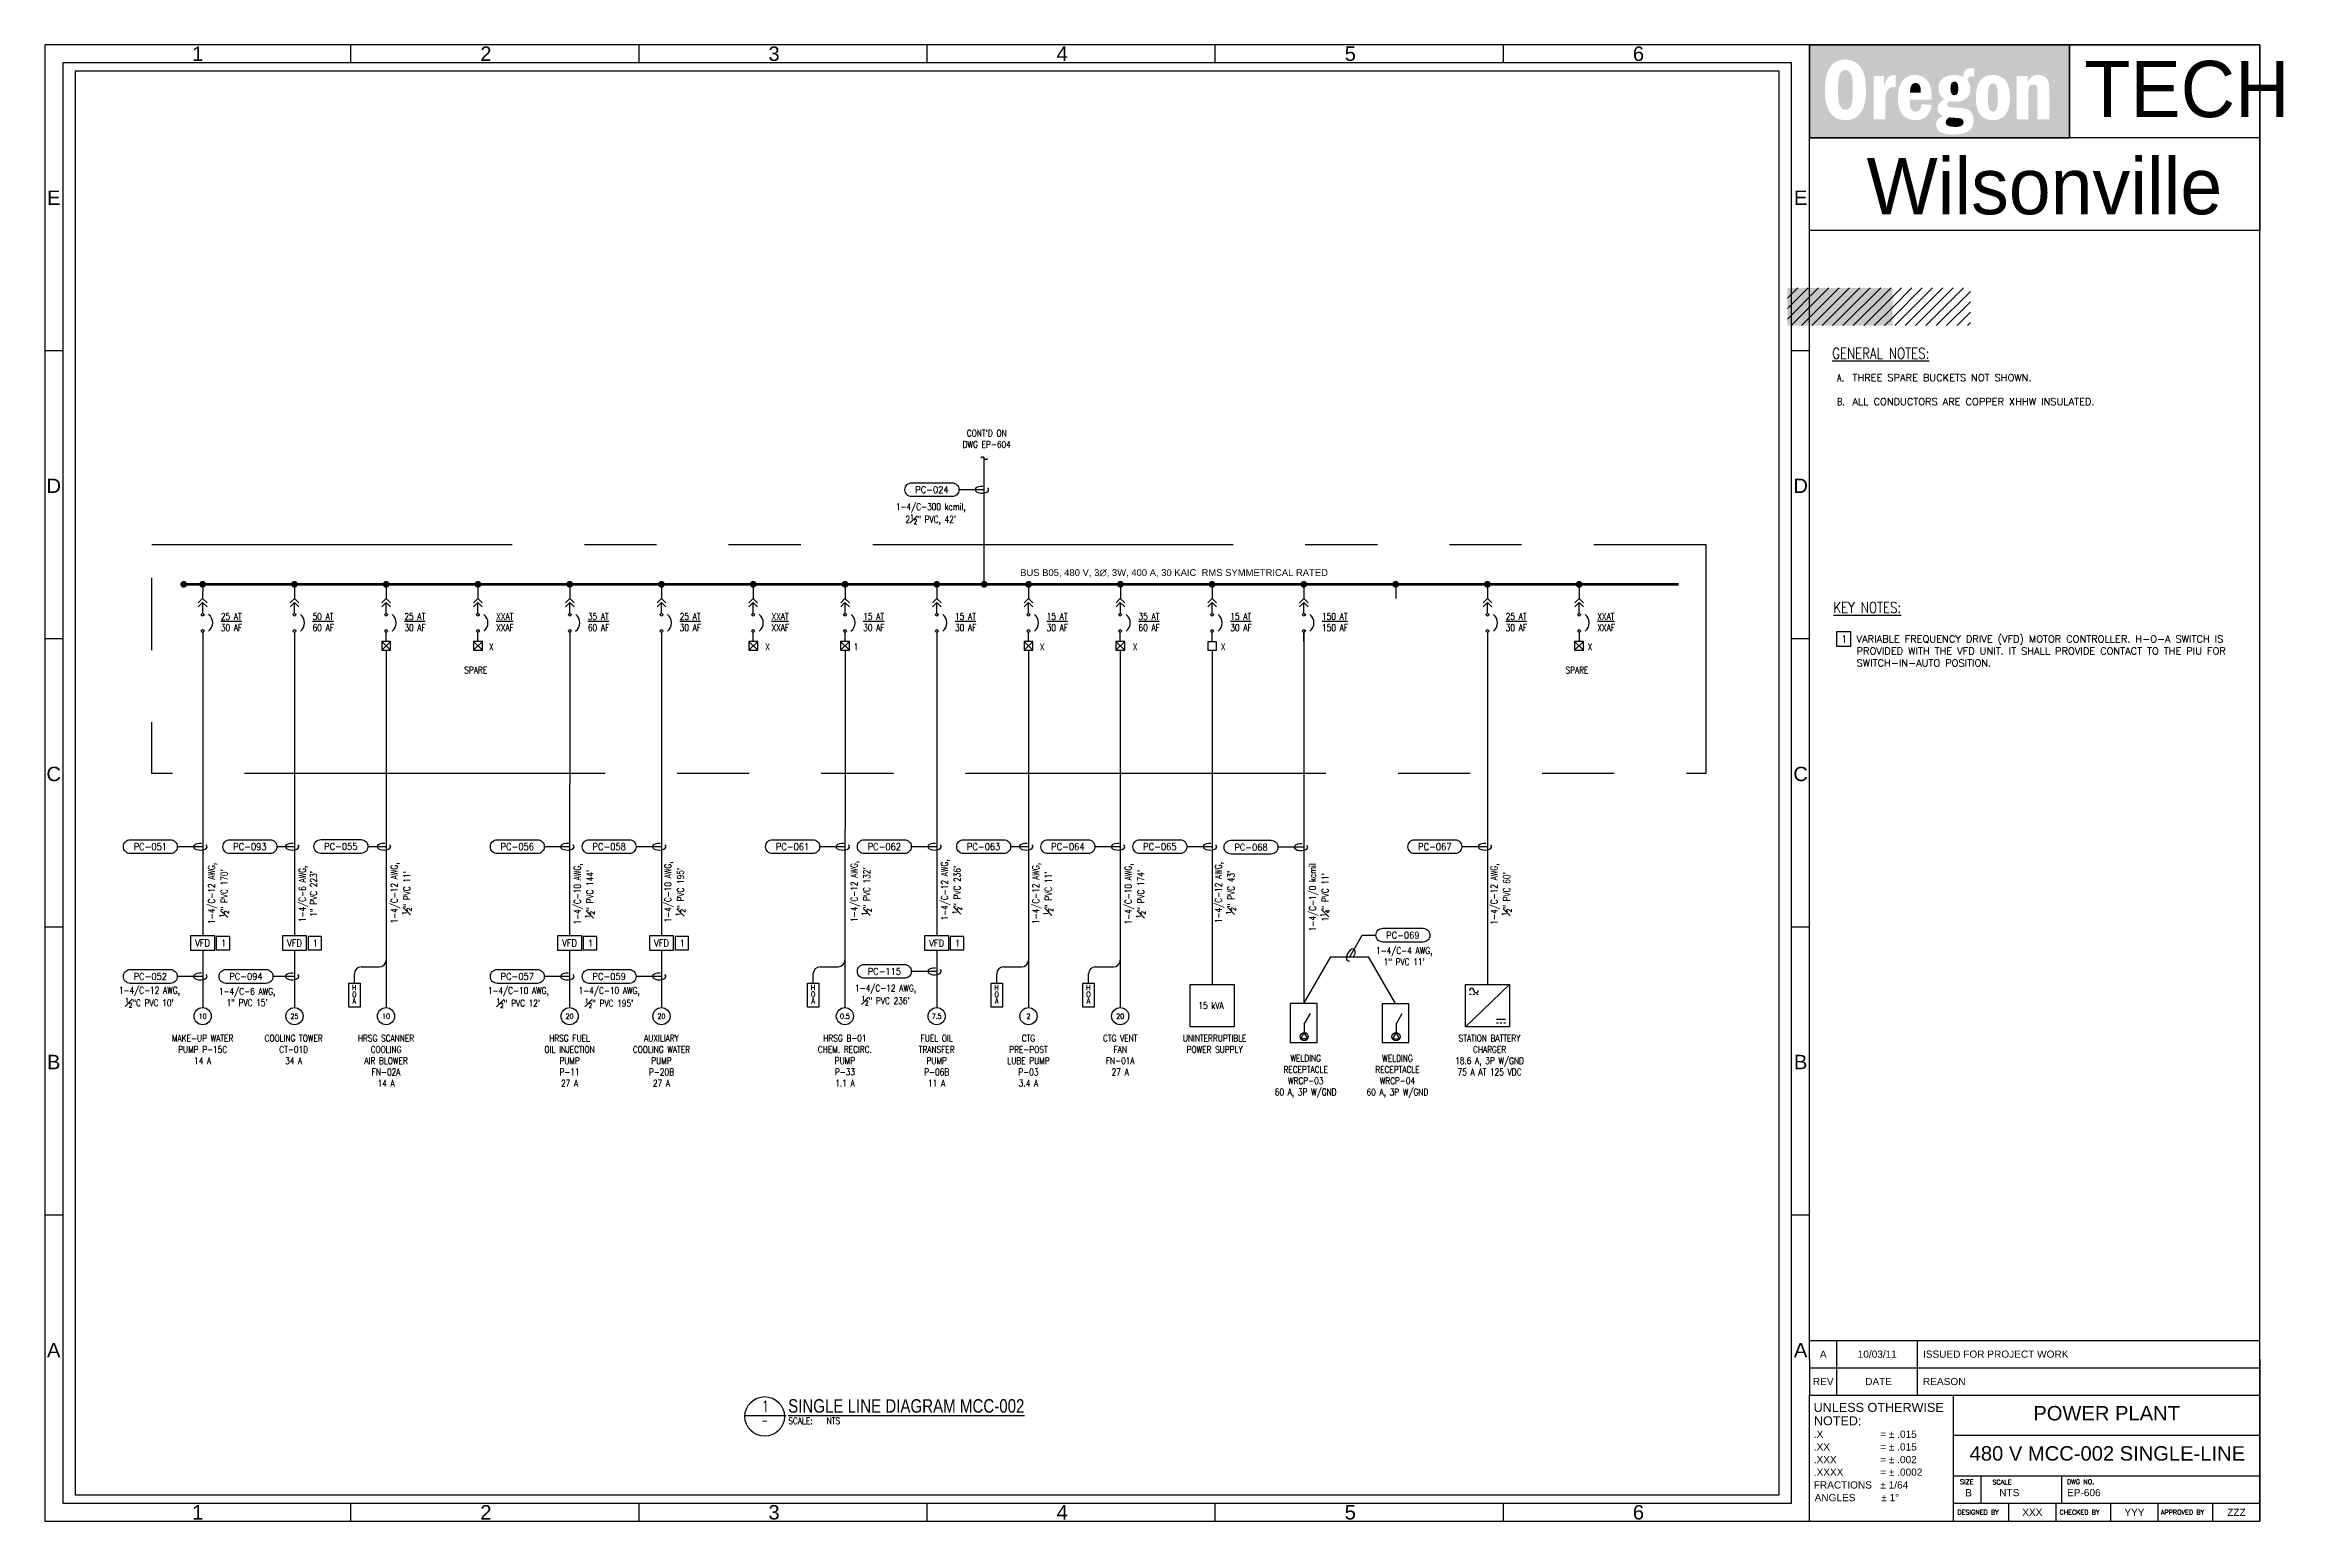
# Paper-space layout 'Layout1' of a CAD drawing. Extents: x 0 to 15.5, y 0 to 10.2.
# The model-space entities are those that its viewports show. They can reach past a viewport. Long polylines and large blocks are cut down to what shows.
import ezdxf
from ezdxf.enums import TextEntityAlignment as Align

# ---------------------------------------------------------------- set-up
doc = ezdxf.new("R2010")
doc.units = 0
doc.header["$MEASUREMENT"] = 0
doc.linetypes.add('PHANTOM', pattern=[2.5, 1.25, -0.25, 0.25, -0.25, 0.25, -0.25])
doc.linetypes.add('SDASH', pattern=[0.1875, 0.125, -0.0625])
doc.layers.get('0').update_dxf_attribs({"linetype": 'CONTINUOUS'})
doc.layers.get('Defpoints').update_dxf_attribs({"linetype": 'CONTINUOUS'})
for name, color, linetype in [('black', 250, 'CONTINUOUS'), ('D-DETL-TITLE', 2, 'CONTINUOUS'), ('E-1L-N2', 4, 'CONTINUOUS'), ('e-busline', 4, 'CONTINUOUS'), ('E-Cable Tag', 2, 'CONTINUOUS'), ('E-Cable Tag Dims', 3, 'CONTINUOUS'), ('E-DETL TITLE', 2, 'CONTINUOUS'), ('e-line-lwt3', 4, 'CONTINUOUS'), ('E-LINE-LWT4', 4, 'CONTINUOUS'), ('e-line-lwt5', 13, 'CONTINUOUS'), ('e-line-lwt6', 1, 'CONTINUOUS'), ('e-line-text', 2, 'CONTINUOUS'), ('G-ANNO-TTLB', 7, 'CONTINUOUS'), ('G-TEXT-M', 30, 'CONTINUOUS'), ('G-Text-N', 2, 'CONTINUOUS'), ('white', 7, 'CONTINUOUS')]:
    doc.layers.add(name, color=color, linetype=linetype)
doc.styles.add('BOLD', font='helvs1.shx', dxfattribs={"width": 0.8})
doc.styles.add('cb-ps1-8', font='SIMPLEX.shx', dxfattribs={"width": 0.8, "height": 0.125})
doc.styles.add('Roman', font='romans')
doc.styles.add('ROMANS', font='ROMANS.shx')
doc.styles.add('ROMANSCC', font='ROMANS.SHX', dxfattribs={"width": 0.8, "height": 0.125, "bigfont": 'bigfont.shx'})
doc.styles.add('rs', font='romans.shx', dxfattribs={"width": 0.8, "height": 0.1})
doc.styles.get("Standard").update_dxf_attribs({"font": 'arial.ttf', "width": 1.001})
doc.styles.add('STD3-32', font='MONOSI.SHX', dxfattribs={"width": 0.85, "height": 0.09375})
doc.dimstyles.new('dim', dxfattribs={"dimtxt": 0.09375, "dimasz": 0.125, "dimexe": 0.125, "dimexo": 0.0625, "dimgap": 0.0625, "dimtad": 1, "dimdec": 5, "dimzin": 3, "dimdsep": 46, "dimlunit": 4, "dimtxsty": 'rs', "dimblk": 'ARCHTICK', "dimcen": -0.09375, "dimdle": 0.125, "dimclrd": 1, "dimclre": 256, "dimclrt": 256, "dimazin": 1, "dimtfac": 1, "dimtdec": 5, "dimtix": 1, "dimtmove": 2, "dimatfit": 3, "dimldrblk": '$loop', "dimfxl": 1, "dimfrac": 1, "dimtolj": 1, "dimtzin": 0, "dimarcsym": 0})
pattern_1 = [(45, (10.456353, 10.16089), (-0.0359829, 0.0359829), [])]

psp = doc.layouts.get("Layout1")

# ---------------------------------------------------------------- texts
at = {"layer": 'G-TEXT-M', "linetype": 'Continuous', "style": 'ROMANS', "width": 0.8}
for s, p in [('%%UGENERAL NOTES:', (12.407, 8.07)), ('%%UKEY NOTES:', (12.415, 6.306))]:
    psp.add_text(s, height=0.075, dxfattribs=at).set_placement(p)
at = {"layer": 'G-Text-N', "style": 'ROMANS', "width": 0.8}
for s, p in [('A.', (12.441, 7.913)), ('B.', (12.441, 7.747))]:
    psp.add_text(s, height=0.05, dxfattribs=at).set_placement(p)
at = {"layer": 'G-Text-N', "char_height": 0.05, "attachment_point": 1, "style": 'ROMANS'}
for s, insert, width in [('THREE SPARE BUCKETS NOT SHOWN.\\P\\PALL CONDUCTORS ARE COPPER XHHW INSULATED.', (12.548, 7.964), 2.7938), ('VARIABLE FREQUENCY DRIVE (VFD) MOTOR CONTROLLER. H-O-A SWITCH IS PROVIDED WITH THE VFD UNIT. IT SHALL PROVIDE CONTACT TO THE PIU FOR SWITCH-IN-AUTO POSITION.', (12.576, 6.15), 2.84082)]:
    psp.add_mtext(s, dxfattribs=dict(at, insert=insert, width=width))

msp = doc.modelspace()

# ---------------------------------------------------------------- texts
at = {"layer": 'e-line-lwt3', "insert": (17.398, 13.698), "char_height": 0.09375, "width": 4.54973, "attachment_point": 1}
msp.add_mtext('BUS B05, 480 V, 3∅, 3W, 400 A, 30 KAIC  RMS SYMMETRICAL RATED', dxfattribs=at)
at = {"layer": 'G-Text-N', "char_height": 0.09375, "style": 'ROMANSCC'}
for s, insert, width, attachment_point in [("{\\Fromans|c0;CONT'D ON\\PDWG EP-604}", (16.933, 15.635), 1.19857, 2), ('\\A1;{\\Fromans|c0;1-4/C-300 kcmil, \\P2\\H0.7x;\\S1#2;\\H1.4286x;" PVC, 42\'}', (16.156, 14.613), 1.21849, 2), ('{\\Fromans|c0;\\L25 AT\\P\\l30 AF}', (6.293, 13.089), 1.17188, 1), ('{\\Fromans|c0;\\L50 AT\\P\\l60 AF}', (7.568, 13.089), 1.17188, 1), ('{\\Fromans|c0;\\L25 AT\\P\\l30 AF}', (8.843, 13.089), 1.17188, 1), ('{\\Fromans|c0;\\LXXAT\\P\\lXXAF}', (10.118, 13.089), 1.17188, 1), ('{\\Fromans|c0;\\L35 AT\\P\\l60 AF}', (11.393, 13.089), 1.17188, 1), ('{\\Fromans|c0;\\L25 AT\\P\\l30 AF}', (12.668, 13.089), 1.17188, 1), ('{\\Fromans|c0;\\LXXAT\\P\\lXXAF}', (13.943, 13.089), 1.17188, 1), ('{\\Fromans|c0;\\L15 AT\\P\\l30 AF}', (15.218, 13.089), 1.17188, 1), ('{\\Fromans|c0;\\L15 AT\\P\\l30 AF}', (16.493, 13.089), 1.17188, 1), ('{\\Fromans|c0;\\L15 AT\\P\\l30 AF}', (17.767, 13.089), 1.17188, 1), ('{\\Fromans|c0;\\L35 AT\\P\\l60 AF}', (19.042, 13.089), 1.17188, 1), ('{\\Fromans|c0;\\L15 AT\\P\\l30 AF}', (20.318, 13.089), 1.17188, 1), ('{\\Fromans|c0;\\L150 AT\\P\\l150 AF}', (21.593, 13.089), 1.17188, 1), ('{\\Fromans|c0;\\L25 AT\\P\\l30 AF}', (24.144, 13.089), 1.17188, 1), ('{\\Fromans|c0;\\LXXAT\\P\\lXXAF}', (25.417, 13.089), 1.17188, 1), ('{\\Fromans|c0;X}', (10.018, 12.665), 1.17188, 1), ('{\\Fromans|c0;X}', (13.857, 12.665), 1.17188, 1), ('{\\Fromans|c0;1}', (15.085, 12.665), 1.11243, 1), ('{\\Fromans|c0;X}', (17.672, 12.665), 1.17188, 1), ('{\\Fromans|c0;X}', (18.963, 12.665), 1.17188, 1), ('{\\Fromans|c0;X}', (20.185, 12.665), 1.17188, 1), ('{\\Fromans|c0;X}', (25.283, 12.665), 1.11243, 1), ('{\\Fromans|c0;SPARE}', (9.675, 12.343), 1.17188, 1), ('{\\Fromans|c0;SPARE}', (24.974, 12.343), 1.17188, 1), ('\\A1;{\\Fromans|c0;1-4/C-4 AWG,\\P1" PVC 11\'}', (22.734, 8.445), 1.21849, 2), ('\\A1;{\\Fromans|c0;1-4/C-12 AWG,\\P\\H0.7x;\\S1#2;\\H1.4286x;"C PVC 10\'}', (5.3, 7.893), 1.21849, 2), ('\\A1;{\\Fromans|c0;1-4/C-6 AWG,\\P1" PVC 15\'}', (6.658, 7.878), 1.21849, 2), ('\\A1;{\\Fromans|c0;1-4/C-10 AWG,\\P\\H0.7x;\\S1#2;\\H1.4286x;" PVC 12\'}', (10.426, 7.889), 1.21849, 2), ('\\A1;{\\Fromans|c0;1-4/C-10 AWG,\\P\\H0.7x;\\S1#2;\\H1.4286x;" PVC 195\'}', (11.688, 7.889), 1.21849, 2), ('\\A1;{\\Fromans|c0;1-4/C-12 AWG,\\P\\H0.7x;\\S1#2;\\H1.4286x;" PVC 236\'}', (15.528, 7.923), 1.21849, 2), ('{\\Fromans|c0;15 kVA}', (20.05, 7.634), 1.11766, 5), ('{\\Fromans|c0;MAKE-UP WATER\\PPUMP P-15C\\P14 A}', (6.04, 7.227), 1.17188, 2), ('{\\Fromans|c0;COOLING TOWER\\PCT-01D\\P34 A}', (7.304, 7.227), 1.24734, 2), ('{\\Fromans|c0;HRSG SCANNER\\PCOOLING\\PAIR BLOWER\\PFN-02A\\P14 A}', (8.588, 7.227), 1.17188, 2), ('{\\Fromans|c0;HRSG FUEL\\POIL INJECTION\\PPUMP\\PP-11\\P27 A}', (11.138, 7.227), 1.17188, 2), ('{\\Fromans|c0;AUXILIARY\\PCOOLING WATER\\PPUMP\\PP-20B\\P27 A}', (12.414, 7.227), 1.17188, 2), ('{\\Fromans|c0;HRSG B-01\\PCHEM. RECIRC.\\PPUMP\\PP-33\\P1.1 A}', (14.963, 7.228), 1.17188, 2), ('{\\Fromans|c0;FUEL OIL\\PTRANSFER\\PPUMP\\PP-06B\\P11 A}', (16.238, 7.227), 1.17188, 2), ('{\\Fromans|c0;CTG\\PPRE-POST\\PLUBE PUMP\\PP-03\\P3.4 A}', (17.513, 7.227), 1.17188, 2), ('{\\Fromans|c0;CTG VENT\\PFAN\\PFN-01A\\P27 A}', (18.788, 7.227), 1.17188, 2), ('{\\Fromans|c0;UNINTERRUPTIBLE\\PPOWER SUPPLY}', (20.1, 7.227), 1.11766, 2), ('{\\Fromans|c0;STATION BATTERY CHARGER\\P18.6 A, 3P W/GND 75 A AT 125 VDC}', (23.919, 7.227), 1.11766, 2), ('{\\Fromans|c0;WELDING\\PRECEPTACLE\\PWRCP-03\\P60 A, 3P W/GND}', (21.365, 6.949), 1.23689, 2), ('{\\Fromans|c0;WELDING\\PRECEPTACLE\\PWRCP-04\\P60 A, 3P W/GND}', (22.64, 6.948), 1.23689, 2)]:
    msp.add_mtext(s, dxfattribs=dict(at, insert=insert, width=width, attachment_point=attachment_point))
at = {"layer": 'G-Text-N', "char_height": 0.09375, "width": 1.21849, "attachment_point": 2, "rotation": 90, "style": 'ROMANSCC'}
for s, insert in [('\\A1;{\\Fromans|c0;1-4/C-12 AWG,\\P\\H0.7x;\\S1#2;\\H1.4286x;" PVC 236\'}', (16.301, 9.241)), ('\\A1;{\\Fromans|c0;1-4/C-12 AWG,\\P\\H0.7x;\\S1#2;\\H1.4286x;" PVC 170\'}', (6.117, 9.193)), ('\\A1;{\\Fromans|c0;1-4/C-6 AWG,\\P1" PVC 223\'}', (7.378, 9.186)), ('\\A1;{\\Fromans|c0;1-4/C-12 AWG,\\P\\H0.7x;\\S1#2;\\H1.4286x;" PVC 11\'}', (8.655, 9.199)), ('\\A1;{\\Fromans|c0;1-4/C-10 AWG,\\P\\H0.7x;\\S1#2;\\H1.4286x;" PVC 144\'}', (11.198, 9.185)), ('\\A1;{\\Fromans|c0;1-4/C-10 AWG,\\P\\H0.7x;\\S1#2;\\H1.4286x;" PVC 195\'}', (12.457, 9.213)), ('\\A1;{\\Fromans|c0;1-4/C-12 AWG,\\P\\H0.7x;\\S1#2;\\H1.4286x;" PVC 132\'}', (15.044, 9.22)), ('\\A1;{\\Fromans|c0;1-4/C-12 AWG,\\P\\H0.7x;\\S1#2;\\H1.4286x;" PVC 11\'}', (17.567, 9.192)), ('\\A1;{\\Fromans|c0;1-4/C-10 AWG,\\P\\H0.7x;\\S1#2;\\H1.4286x;" PVC 174\'}', (18.853, 9.185)), ('\\A1;{\\Fromans|c0;1-4/C-12 AWG,\\P\\H0.7x;\\S1#2;\\H1.4286x;" PVC 43\'}', (20.105, 9.204)), ('\\A1;{\\Fromans|c0;1-4/C-1/0 kcmil\\P1\\H0.7x;\\S1#4;\\H1.4286x;" PVC 11\'}', (21.413, 9.139)), ('\\A1;{\\Fromans|c0;1-4/C-12 AWG,\\P\\H0.7x;\\S1#2;\\H1.4286x;" PVC 60\'}', (23.935, 9.184))]:
    msp.add_mtext(s, dxfattribs=dict(at, insert=insert))

# ---------------------------------------------------------------- blocks, each defined once
blk = doc.blocks.new('REV_BLK_B')
for p, q in [((0, 0.19), (3.125, 0.19)), ((0.19, 0), (0.19, 0.19)), ((0.75, 0), (0.75, 0.19))]:
    blk.add_line(p, q)
at = {"width": 1.001}
for tag, p in [('REV', (0.095, 0.095)), ('DATE', (0.47, 0.095))]:
    blk.add_attdef(tag, text='', height=0.05, dxfattribs=at).set_placement(p, align=Align.MIDDLE_CENTER)
blk.add_attdef('REASON', text='', height=0.05, dxfattribs=at).set_placement((0.787, 0.095), align=Align.MIDDLE_LEFT)
blk = doc.blocks.new('G-KEYN-0003')
blk.add_lwpolyline([(-0.135, 0.125), (-0.135, -0.125), (0.115, -0.125), (0.115, 0.125)], close=True)
at = {"style": 'STD3-32', "width": 0.85}
blk.add_attdef('NO', text='', height=0.0938, dxfattribs=at).set_placement((0, 0), align=Align.MIDDLE)
blk = doc.blocks.new('OIT_ANSI_B_TTLBLK_R2')
h = blk.add_hatch(color=256)
h.dxf.hatch_style = 1
h.paths.add_polyline_path([(14.054, 10.25), (12.25, 10.25), (12.25, 9.605), (14.054, 9.605)])
h.paths.add_polyline_path([(13.393, 10.084), (13.393, 10.029), (13.376, 10.031), (13.375, 10.031), (13.36, 10.028), (13.349, 10.017), (13.345, 10.004), (13.354, 9.991), (13.361, 9.975), (13.365, 9.958), (13.366, 9.944), (13.365, 9.926), (13.36, 9.91), (13.352, 9.895), (13.341, 9.882), (13.337, 9.879), (13.324, 9.869), (13.309, 9.862), (13.293, 9.857), (13.276, 9.854), (13.261, 9.854), (13.244, 9.855), (13.227, 9.858), (13.223, 9.859), (13.209, 9.847), (13.204, 9.834), (13.212, 9.821), (13.215, 9.819), (13.224, 9.817), (13.24, 9.815), (13.263, 9.814), (13.273, 9.813), (13.294, 9.811), (13.313, 9.809), (13.328, 9.807), (13.338, 9.804), (13.354, 9.797), (13.367, 9.787), (13.375, 9.778), (13.383, 9.764), (13.387, 9.748), (13.389, 9.728), (13.388, 9.712), (13.386, 9.698), (13.381, 9.685), (13.375, 9.673), (13.367, 9.663), (13.357, 9.654), (13.345, 9.646), (13.331, 9.64), (13.316, 9.635), (13.299, 9.631), (13.28, 9.628), (13.259, 9.627), (13.247, 9.627), (13.225, 9.627), (13.204, 9.63), (13.186, 9.633), (13.171, 9.638), (13.158, 9.645), (13.147, 9.653), (13.139, 9.662), (13.133, 9.673), (13.129, 9.686), (13.128, 9.698), (13.13, 9.714), (13.137, 9.728), (13.147, 9.739), (13.161, 9.749), (13.176, 9.754), (13.159, 9.765), (13.148, 9.776), (13.14, 9.79), (13.138, 9.806), (13.14, 9.821), (13.145, 9.835), (13.155, 9.848), (13.168, 9.86), (13.184, 9.871), (13.188, 9.873), (13.173, 9.882), (13.162, 9.893), (13.153, 9.907), (13.148, 9.922), (13.145, 9.939), (13.145, 9.948), (13.146, 9.967), (13.15, 9.984), (13.158, 9.998), (13.168, 10.011), (13.175, 10.017), (13.187, 10.025), (13.202, 10.032), (13.218, 10.037), (13.236, 10.039), (13.254, 10.04), (13.272, 10.039), (13.288, 10.036), (13.305, 10.032), (13.316, 10.027), (13.319, 10.048), (13.325, 10.064), (13.332, 10.073), (13.344, 10.082), (13.36, 10.086), (13.37, 10.087), (13.388, 10.085)], flags=16)
h.paths.add_polyline_path([(13.477, 10.033), (13.49, 10.037), (13.505, 10.039), (13.522, 10.04), (13.539, 10.039), (13.554, 10.037), (13.568, 10.033), (13.58, 10.027), (13.591, 10.02), (13.602, 10.012), (13.611, 10.001), (13.619, 9.989), (13.625, 9.976), (13.631, 9.961), (13.635, 9.944), (13.638, 9.926), (13.64, 9.906), (13.64, 9.884), (13.64, 9.862), (13.638, 9.842), (13.635, 9.824), (13.631, 9.807), (13.625, 9.792), (13.619, 9.778), (13.611, 9.766), (13.602, 9.756), (13.592, 9.747), (13.581, 9.74), (13.568, 9.734), (13.554, 9.73), (13.54, 9.728), (13.523, 9.727), (13.506, 9.728), (13.491, 9.73), (13.478, 9.734), (13.465, 9.74), (13.454, 9.747), (13.443, 9.755), (13.434, 9.766), (13.427, 9.777), (13.42, 9.791), (13.414, 9.806), (13.41, 9.822), (13.407, 9.841), (13.405, 9.861), (13.404, 9.883), (13.405, 9.905), (13.407, 9.925), (13.41, 9.943), (13.414, 9.96), (13.419, 9.975), (13.426, 9.989), (13.434, 10.001), (13.443, 10.011), (13.453, 10.02), (13.464, 10.027)], flags=16)
h.paths.add_polyline_path([(13.688, 10.034), (13.764, 10.034), (13.764, 9.993), (13.773, 10.008), (13.783, 10.021), (13.795, 10.03), (13.81, 10.036), (13.826, 10.04), (13.837, 10.04), (13.856, 10.039), (13.872, 10.034), (13.884, 10.027), (13.897, 10.015), (13.906, 10), (13.908, 9.993), (13.911, 9.98), (13.912, 9.963), (13.913, 9.942), (13.913, 9.931), (13.913, 9.733), (13.832, 9.733), (13.832, 9.931), (13.831, 9.953), (13.826, 9.966), (13.825, 9.968), (13.81, 9.975), (13.805, 9.975), (13.787, 9.972), (13.776, 9.962), (13.776, 9.962), (13.772, 9.949), (13.77, 9.932), (13.769, 9.91), (13.769, 9.733), (13.688, 9.733)], flags=16)
h.paths.add_polyline_path([(13.08, 9.982), (13.085, 9.968), (13.09, 9.952), (13.094, 9.935), (13.096, 9.916), (13.098, 9.894), (13.098, 9.87), (12.946, 9.87), (12.946, 9.853), (12.947, 9.83), (12.95, 9.813), (12.956, 9.801), (12.957, 9.799), (12.97, 9.788), (12.985, 9.785), (12.999, 9.788), (13.011, 9.795), (13.019, 9.807), (13.025, 9.825), (13.026, 9.837), (13.098, 9.832), (13.094, 9.813), (13.088, 9.796), (13.081, 9.781), (13.073, 9.768), (13.063, 9.756), (13.052, 9.747), (13.04, 9.739), (13.026, 9.733), (13.011, 9.729), (12.994, 9.727), (12.983, 9.727), (12.965, 9.728), (12.948, 9.731), (12.932, 9.737), (12.918, 9.745), (12.905, 9.755), (12.894, 9.767), (12.885, 9.781), (12.878, 9.796), (12.872, 9.811), (12.867, 9.828), (12.865, 9.846), (12.863, 9.866), (12.863, 9.879), (12.863, 9.9), (12.865, 9.92), (12.868, 9.938), (12.872, 9.955), (12.878, 9.97), (12.885, 9.984), (12.894, 9.998), (12.907, 10.012), (12.92, 10.022), (12.934, 10.03), (12.949, 10.036), (12.966, 10.039), (12.983, 10.04), (13, 10.039), (13.016, 10.035), (13.032, 10.03), (13.046, 10.021), (13.059, 10.01), (13.065, 10.004), (13.073, 9.994)], flags=16)
h.paths.add_polyline_path([(12.848, 10.037), (12.848, 9.955), (12.835, 9.956), (12.82, 9.954), (12.808, 9.95), (12.798, 9.942), (12.789, 9.931), (12.783, 9.918), (12.779, 9.901), (12.776, 9.881), (12.775, 9.863), (12.775, 9.733), (12.694, 9.733), (12.694, 10.034), (12.766, 10.034), (12.766, 9.962), (12.772, 9.982), (12.78, 10), (12.788, 10.014), (12.799, 10.025), (12.81, 10.033), (12.823, 10.037), (12.834, 10.038)], flags=16)
h.paths.add_polyline_path([(12.634, 10.022), (12.637, 10.004), (12.639, 9.985), (12.641, 9.965), (12.641, 9.943), (12.641, 9.937), (12.641, 9.914), (12.64, 9.893), (12.637, 9.873), (12.634, 9.854), (12.63, 9.837), (12.626, 9.82), (12.62, 9.805), (12.613, 9.792), (12.606, 9.78), (12.598, 9.769), (12.589, 9.759), (12.578, 9.75), (12.567, 9.743), (12.556, 9.737), (12.543, 9.733), (12.53, 9.73), (12.515, 9.728), (12.499, 9.727), (12.481, 9.728), (12.463, 9.731), (12.448, 9.735), (12.433, 9.742), (12.42, 9.751), (12.407, 9.762), (12.397, 9.774), (12.392, 9.78), (12.385, 9.793), (12.378, 9.806), (12.373, 9.82), (12.368, 9.836), (12.364, 9.853), (12.361, 9.871), (12.358, 9.89), (12.357, 9.91), (12.356, 9.932), (12.356, 9.937), (12.357, 9.959), (12.358, 9.981), (12.36, 10.001), (12.363, 10.019), (12.367, 10.037), (12.372, 10.053), (12.378, 10.068), (12.384, 10.082), (12.392, 10.094), (12.4, 10.105), (12.409, 10.115), (12.419, 10.123), (12.43, 10.13), (12.442, 10.136), (12.455, 10.14), (12.468, 10.144), (12.483, 10.146), (12.498, 10.147), (12.517, 10.145), (12.534, 10.142), (12.55, 10.138), (12.565, 10.131), (12.578, 10.122), (12.59, 10.111), (12.601, 10.099), (12.605, 10.094), (12.612, 10.082), (12.619, 10.069), (12.625, 10.055), (12.629, 10.039)], flags=16)
h = blk.add_hatch(color=256)
h.dxf.hatch_style = 1
h.paths.add_polyline_path([(12.55, 9.93), (12.55, 9.937), (12.55, 9.962), (12.549, 9.984), (12.548, 10.003), (12.545, 10.02), (12.543, 10.034), (12.539, 10.044), (12.538, 10.047), (12.528, 10.061), (12.516, 10.07), (12.5, 10.073), (12.499, 10.074), (12.483, 10.071), (12.47, 10.062), (12.46, 10.047), (12.46, 10.046), (12.456, 10.036), (12.453, 10.023), (12.45, 10.007), (12.449, 9.988), (12.448, 9.967), (12.447, 9.942), (12.447, 9.937), (12.447, 9.912), (12.448, 9.89), (12.45, 9.871), (12.452, 9.854), (12.455, 9.841), (12.459, 9.83), (12.46, 9.828), (12.469, 9.813), (12.481, 9.803), (12.497, 9.8), (12.499, 9.8), (12.515, 9.802), (12.528, 9.811), (12.538, 9.826), (12.538, 9.827), (12.542, 9.837), (12.545, 9.85), (12.547, 9.866), (12.549, 9.884), (12.55, 9.906)])
h = blk.add_hatch(color=256)
h.dxf.hatch_style = 1
h.paths.add_polyline_path([(13.021, 9.948), (13.016, 9.964), (13.008, 9.976), (12.997, 9.983), (12.985, 9.985), (12.972, 9.982), (12.962, 9.975), (12.954, 9.964), (12.949, 9.948), (12.947, 9.927), (12.947, 9.918), (13.022, 9.918), (13.022, 9.927)])
h = blk.add_hatch(color=256)
h.dxf.hatch_style = 1
h.paths.add_polyline_path([(13.282, 9.947), (13.281, 9.969), (13.275, 9.984), (13.267, 9.993), (13.257, 9.995), (13.241, 9.99), (13.235, 9.984), (13.23, 9.97), (13.228, 9.951), (13.228, 9.945), (13.23, 9.923), (13.236, 9.909), (13.246, 9.901), (13.256, 9.899), (13.272, 9.904), (13.276, 9.91), (13.281, 9.923), (13.282, 9.943)])
h = blk.add_hatch(color=256)
h.dxf.hatch_style = 1
h.paths.add_polyline_path([(13.556, 9.875), (13.557, 9.884), (13.556, 9.908), (13.555, 9.928), (13.553, 9.945), (13.55, 9.957), (13.549, 9.962), (13.54, 9.976), (13.525, 9.982), (13.523, 9.982), (13.507, 9.978), (13.497, 9.965), (13.496, 9.962), (13.493, 9.952), (13.49, 9.937), (13.489, 9.918), (13.488, 9.896), (13.488, 9.884), (13.488, 9.86), (13.49, 9.84), (13.491, 9.823), (13.494, 9.81), (13.495, 9.807), (13.504, 9.792), (13.517, 9.786), (13.523, 9.785), (13.538, 9.79), (13.548, 9.802), (13.549, 9.807), (13.552, 9.818), (13.554, 9.834), (13.556, 9.852)])
h = blk.add_hatch(color=256)
h.dxf.hatch_style = 1
h.paths.add_polyline_path([(13.315, 9.728), (13.313, 9.73), (13.299, 9.739), (13.297, 9.739), (13.285, 9.741), (13.265, 9.742), (13.257, 9.743), (13.239, 9.744), (13.222, 9.746), (13.221, 9.746), (13.206, 9.736), (13.197, 9.723), (13.195, 9.71), (13.198, 9.699), (13.205, 9.691), (13.218, 9.685), (13.236, 9.681), (13.259, 9.679), (13.262, 9.679), (13.284, 9.681), (13.3, 9.685), (13.312, 9.693), (13.318, 9.703), (13.319, 9.711)])
at = {"linetype": 'Continuous'}
h = blk.add_hatch(color=250, dxfattribs=at)
h.dxf.hatch_style = 1
h.paths.add_polyline_path([(12.827, 8.562), (12.096, 8.562), (12.096, 8.3), (12.827, 8.3)], flags=16)
h.paths.add_polyline_path([(12.091, 8.271), (12.837, 8.271), (12.837, 8.63), (12.091, 8.63)], flags=9)
h = blk.add_hatch(dxfattribs=at)
h.set_pattern_fill('ANSI31', color=250, scale=0.4071)
h.set_pattern_definition(pattern_1)
h.paths.add_polyline_path([(12.827, 8.562), (12.096, 8.562), (12.096, 8.3), (12.827, 8.3)], flags=16)
h.paths.add_polyline_path([(12.091, 8.253), (12.837, 8.253), (12.837, 8.611), (12.091, 8.611)], flags=9)
h = blk.add_hatch(color=250, dxfattribs=at)
h.dxf.hatch_style = 1
h.paths.add_polyline_path([(12.096, 8.562), (12.096, 8.3), (12.827, 8.3), (12.827, 8.562)], flags=16)
h.paths.add_polyline_path([(12.091, 8.253), (12.837, 8.253), (12.837, 8.611), (12.091, 8.611)], flags=9)
h = blk.add_hatch(color=250, dxfattribs=at)
h.dxf.hatch_style = 1
h.paths.add_polyline_path([(12.096, 8.562), (12.096, 8.3), (12.827, 8.3), (12.827, 8.562)], flags=16)
h.paths.add_polyline_path([(12.091, 8.253), (12.837, 8.253), (12.837, 8.611), (12.091, 8.611)], flags=9)
h = blk.add_hatch(dxfattribs=at)
h.set_pattern_fill('ANSI31', scale=0.4071)
h.set_pattern_definition(pattern_1)
h.paths.add_polyline_path([(13.366, 8.562), (12.827, 8.562), (12.827, 8.3), (13.366, 8.3)], flags=16)
h.paths.add_polyline_path([(12.807, 8.251), (13.379, 8.251), (13.379, 8.61), (12.807, 8.61)], flags=9)
for p, q in [((15.375, 10.25), (0, 10.25)), ((0, 10.25), (0, 0)), ((12.125, 10.125), (0.125, 10.125)), ((0.125, 10.125), (0.125, 0.125)), ((2.125, 10.125), (2.125, 10.25)), ((4.125, 10.125), (4.125, 10.25)), ((6.125, 10.125), (6.125, 10.25)), ((8.125, 10.125), (8.125, 10.25)), ((10.125, 10.125), (10.125, 10.25)), ((12.125, 0.125), (12.125, 10.125)), ((12.25, 1.125), (12.25, 10.25)), ((15.375, 0), (15.375, 10.25)), ((15.375, 9.605), (15.375, 8.96)), ((15.375, 8.96), (12.25, 8.96)), ((0.125, 8.125), (0, 8.125)), ((12.25, 8.125), (12.125, 8.125)), ((0.125, 6.125), (0, 6.125)), ((12.25, 6.125), (12.125, 6.125)), ((0.125, 4.125), (0, 4.125)), ((12.25, 4.125), (12.125, 4.125)), ((0.125, 2.125), (0, 2.125)), ((12.25, 2.125), (12.125, 2.125)), ((12.25, 1.125), (12.25, 0.875)), ((15.375, 1.125), (15.375, 0)), ((12.25, 1.065), (15.375, 1.065)), ((12.44, 0.875), (12.44, 1.065)), ((13, 0.875), (13, 1.065)), ((12.25, 0.875), (15.375, 0.875)), ((12.25, 0), (12.25, 0.875)), ((13.25, 0), (13.25, 0.875)), ((15.375, 0.595), (13.25, 0.595)), ((13.25, 0.315), (15.375, 0.315)), ((13.44, 0.125), (13.44, 0.315)), ((14, 0.125), (14, 0.315)), ((0, 0), (15.375, 0)), ((0.125, 0.125), (12.125, 0.125)), ((2.125, 0), (2.125, 0.125)), ((4.125, 0), (4.125, 0.125)), ((6.125, 0), (6.125, 0.125)), ((8.125, 0), (8.125, 0.125)), ((10.125, 0), (10.125, 0.125)), ((12.25, 0), (15.375, 0)), ((13.25, 0.125), (15.375, 0.125)), ((13.632, 0), (13.632, 0.125)), ((13.959, 0.125), (13.959, 0)), ((14.341, 0), (14.341, 0.125)), ((14.668, 0.125), (14.668, 0)), ((15.05, 0), (15.05, 0.125))]:
    blk.add_line(p, q)
blk.add_lwpolyline([(12.25, 10.25), (14.054, 10.25), (14.054, 9.605), (12.25, 9.605)], close=True)
at = {"layer": 'black', "linetype": 'Continuous'}
blk.add_lwpolyline([(12.25, 9.605), (14.054, 9.605), (14.054, 10.25), (12.25, 10.25)], close=True, dxfattribs=at)
at = {"layer": 'white', "linetype": 'Continuous'}
blk.add_lwpolyline([(14.054, 10.25), (15.375, 10.25), (15.375, 9.605), (14.054, 9.605)], close=True, dxfattribs=at)
at = {"width": 1.001}
for s, height, p in [('1', 0.1, (1.062, 10.188)), ('2', 0.1, (3.062, 10.188)), ('3', 0.1, (5.062, 10.188)), ('4', 0.1, (7.062, 10.188)), ('5', 0.1, (9.062, 10.188)), ('6', 0.1, (11.062, 10.188)), ('E', 0.1, (0.062, 9.188)), ('E', 0.1, (12.188, 9.188)), ('D', 0.1, (0.062, 7.188)), ('D', 0.1, (12.188, 7.188)), ('C', 0.1, (0.062, 5.188)), ('C', 0.1, (12.188, 5.188)), ('B', 0.1, (0.062, 3.188)), ('B', 0.1, (12.188, 3.188)), ('A', 0.1, (0.062, 1.188)), ('A', 0.1, (12.188, 1.188)), ('REV', 0.05, (12.345, 0.97)), ('1', 0.1, (1.062, 0.062)), ('2', 0.1, (3.062, 0.062)), ('3', 0.1, (5.062, 0.062)), ('4', 0.1, (7.062, 0.062)), ('5', 0.1, (9.062, 0.062)), ('6', 0.1, (11.062, 0.062))]:
    blk.add_text(s, height=height, dxfattribs=at).set_placement(p, align=Align.MIDDLE_CENTER)
for s, height, p in [('DATE', 0.05, (12.636, 0.945)), ('REASON', 0.05, (13.037, 0.945)), ('UNLESS OTHERWISE ', 0.0625, (12.278, 0.759)), ('.X', 0.05, (12.279, 0.579)), ('NOTED:', 0.0625, (12.28, 0.666)), ('= ± .015', 0.05, (12.74, 0.579)), ('.XX', 0.05, (12.279, 0.491)), ('= ± .015', 0.05, (12.74, 0.491)), ('.XXX', 0.05, (12.279, 0.403)), ('.XXXX', 0.05, (12.279, 0.316)), ('= ± .002', 0.05, (12.74, 0.403)), ('= ± .0002', 0.05, (12.74, 0.316)), ('FRACTIONS', 0.05, (12.279, 0.227)), ('ANGLES', 0.05, (12.285, 0.139)), ('± 1/64', 0.05, (12.741, 0.227)), ('± 1°', 0.05, (12.747, 0.139))]:
    blk.add_text(s, height=height, dxfattribs=at).set_placement(p)
at = {"style": 'Roman'}
for s, p in [('SIZE', (13.294, 0.258)), ('SCALE', (13.519, 0.255)), ('DWG NO.', (14.036, 0.258)), ('DESIGNED BY', (13.276, 0.046)), ('CHECKED BY', (13.985, 0.046)), ('APPROVED BY', (14.688, 0.046))]:
    blk.add_text(s, height=0.0325, dxfattribs=at).set_placement(p)
at = {"linetype": 'Continuous', "char_height": 0.39082, "attachment_point": 4}
for s, width, insert in [('{\\fFranklin Gothic Demi Cond|b0|i0|c0|p34;\\C7;TECH}', 3.00829, (14.158, 9.94)), ('{\\fFranklin Gothic Demi Cond|b0|i0|c0|p34;\\C7;Wilsonville}', 2.87763, (12.646, 9.266))]:
    blk.add_mtext_dynamic_manual_height_columns(s, width=width, gutter_width=1, heights=[0.662], dxfattribs=dict(at, insert=insert))
at = {"insert": (13.33, 0.223), "char_height": 0.05, "width": 0.14685, "attachment_point": 1}
blk.add_mtext('B', dxfattribs=at)
at = {"width": 1.001}
for tag, height, p in [('PROJECTNAME', 0.1, (14.312, 0.75)), ('DWGNAME', 0.1, (14.317, 0.471)), ('DESIGN', 0.05, (13.796, 0.062)), ('CHECK', 0.05, (14.505, 0.062)), ('APPROVE', 0.05, (15.213, 0.062))]:
    blk.add_attdef(tag, text='', height=height, dxfattribs=at).set_placement(p, align=Align.MIDDLE_CENTER)
blk.add_attdef('SCALE', text='', height=0.05, dxfattribs=at).set_placement((13.636, 0.159), align=Align.BOTTOM_CENTER)
blk.add_attdef('DWNNO', text='', height=0.05, dxfattribs=at).set_placement((14.037, 0.159), align=Align.BOTTOM_LEFT)
blk = doc.blocks.new('G-SYMB-0001')
at = {"layer": 'D-DETL-TITLE'}
blk.add_line((-0.73, 0), (0.031, 0), dxfattribs=at)
at = {"layer": 'D-DETL-TITLE', "color": 4}
blk.add_circle((-0.365, -0.019), 0.366, dxfattribs=at)
at = {"layer": 'D-DETL-TITLE', "color": 3, "style": 'cb-ps1-8', "width": 0.8}
blk.add_text('SCALE:', height=0.125, dxfattribs=at).set_placement((0.073, -0.164))
at = {"layer": 'D-DETL-TITLE', "style": 'BOLD', "width": 0.8}
for tag, p in [('UPPER_TITLE', (0.069, 0.425)), ('LOWER_TITLE', (0.069, 0.05))]:
    blk.add_attdef(tag, p, '', height=0.25, dxfattribs=at)
at = {"layer": 'D-DETL-TITLE', "style": 'cb-ps1-8', "width": 0.8}
blk.add_attdef('DETAIL_TAG', text='', height=0.211, dxfattribs=at).set_placement((-0.353, 0.059), align=Align.CENTER)
at = {"layer": 'D-DETL-TITLE', "color": 3, "style": 'cb-ps1-8', "width": 0.8}
blk.add_attdef('DETAIL_SHEET', text='', height=0.125, dxfattribs=at).set_placement((-0.365, -0.164), align=Align.CENTER)
blk.add_attdef('SCALE', (0.784, -0.164), '', height=0.125, dxfattribs=at)
blk = doc.blocks.new('SLD-MTR')
at = {"layer": 'E-1L-N2'}
blk.add_circle((0, -0.159), 0.159, dxfattribs=at)
at = {"layer": 'e-line-text', "style": 'ROMANS', "width": 0.9, "flags": 4}
blk.add_attdef('MOTORRATING', text='', height=0.0937, dxfattribs=at).set_placement((0, -0.16), align=Align.MIDDLE_CENTER)
blk = doc.blocks.new('CB BOLT ON')
at = {"layer": 'E-LINE-LWT4', "linetype": 'Continuous'}
for centre in [(4.385, 22.683), (4.385, 22.38)]:
    blk.add_circle(centre, 0.0256, dxfattribs=at)
blk.add_arc((4.381, 22.532), 0.19, 306.8129, 52.8429, dxfattribs=at)
blk = doc.blocks.new('E-LINE-0036')
for centre, start, end in [((0.006, -0.032), 100.1124, 259.8876), ((-0.006, 0.032), 280.1124, 79.8876)]:
    blk.add_arc(centre, 0.0321, start, end)
blk = doc.blocks.new('HOA')
at = {"layer": 'G-Text-N'}
blk.add_lwpolyline([(-0.105, -0.443), (-0.105, 0), (0.105, 0), (0.105, -0.443)], close=True, dxfattribs=at)
at = {"layer": 'G-Text-N', "style": 'ROMANS', "width": 0.75}
for s, p in [('H', (-0.047, -0.132)), ('O', (-0.044, -0.258)), ('A', (-0.037, -0.377))]:
    blk.add_text(s, height=0.1, dxfattribs=at).set_placement(p)
blk = doc.blocks.new('E11')
at = {"linetype": 'Continuous'}
for p, q in [((-0.066, -0.066), (0, 0.001)), ((0, 0.001), (0.068, -0.066)), ((-0.066, -0.128), (0, -0.062)), ((0, -0.062), (0.068, -0.128))]:
    blk.add_line(p, q, dxfattribs=at)
blk = doc.blocks.new('E-Cable Tag')
at = {"layer": 'E-Cable Tag'}
blk.add_lwpolyline([(-0.374, 0.128), (0.374, 0.128, -0.414214), (0.499, 0.003), (0.499, -0.003, -0.414214), (0.374, -0.128), (-0.374, -0.128, -0.414214), (-0.499, -0.003), (-0.499, 0.003, -0.414214)], format="xyb", close=True, dxfattribs=at)
at = {"layer": 'E-Cable Tag', "style": 'ROMANS', "width": 0.9}
blk.add_attdef('CELEMFR5-R1(1)', text='', height=0.125, dxfattribs=at).set_placement((0, 0), align=Align.MIDDLE_CENTER)
blk = doc.blocks.new('$loop')
blk.add_ellipse((-0.25, 0), major_axis=(0.75, 0), ratio=0.5, start_param=1.415416, end_param=6.849418)
blk = doc.blocks.new('_ArchTick')
at = {"color": 0, "linetype": 'ByBlock', "const_width": 0.15}
blk.add_lwpolyline([(-0.5, -0.5), (0.5, 0.5)], dxfattribs=at)
blk = doc.blocks.new('VFD')
at = {"layer": 'G-Text-N'}
blk.add_lwpolyline([(-0.218, 0), (0.218, 0), (0.218, -0.277), (-0.218, -0.277)], close=True, dxfattribs=at)
at = {"layer": 'G-Text-N', "style": 'ROMANS', "width": 0.9}
blk.add_attdef('VFD', text='', height=0.125, dxfattribs=at).set_placement((0, -0.139), align=Align.MIDDLE_CENTER)

# ---------------------------------------------------------------- linework, layer by layer
at = {"layer": 'Defpoints'}
msp.add_lwpolyline([(4.274, 20.622), (27.938, 20.622), (27.938, 0.831), (4.274, 0.831)], close=True, dxfattribs=at)
at = {"layer": 'e-busline', "const_width": 0.0469, "flags": 128}
for points in [[(5.754, 13.488, 1), (5.8, 13.488, 1)], [(6.016, 13.488, 1), (6.063, 13.488, 1)], [(7.291, 13.488, 1), (7.338, 13.488, 1)], [(8.566, 13.488, 1), (8.613, 13.488, 1)], [(9.841, 13.488, 1), (9.888, 13.488, 1)], [(11.116, 13.488, 1), (11.163, 13.488, 1)], [(12.391, 13.488, 1), (12.438, 13.488, 1)], [(13.666, 13.488, 1), (13.713, 13.488, 1)], [(14.941, 13.488, 1), (14.988, 13.488, 1)], [(16.216, 13.488, 1), (16.263, 13.488, 1)], [(16.875, 13.488, 1), (16.922, 13.488, 1)], [(17.491, 13.488, 1), (17.538, 13.488, 1)], [(18.766, 13.488, 1), (18.813, 13.488, 1)], [(20.041, 13.488, 1), (20.088, 13.488, 1)], [(21.316, 13.488, 1), (21.363, 13.488, 1)], [(22.591, 13.488, 1), (22.638, 13.488, 1)], [(23.866, 13.488, 1), (23.913, 13.488, 1)], [(25.141, 13.488, 1), (25.188, 13.488, 1)]]:
    msp.add_lwpolyline(points, format="xyb", close=True, dxfattribs=at)
at = {"layer": 'e-line-lwt3'}
for p, q in [((6.04, 13.085), (6.04, 13.234)), ((6.04, 13.085), (6.04, 13.234)), ((7.315, 13.085), (7.315, 13.234)), ((8.59, 13.085), (8.59, 13.234)), ((9.865, 13.085), (9.865, 13.234)), ((11.14, 13.085), (11.14, 13.234)), ((12.415, 13.085), (12.415, 13.234)), ((13.69, 13.085), (13.69, 13.234)), ((14.965, 13.085), (14.965, 13.234)), ((16.24, 13.085), (16.24, 13.234)), ((17.515, 13.085), (17.515, 13.234)), ((18.79, 13.085), (18.79, 13.234)), ((20.065, 13.085), (20.065, 13.234)), ((21.34, 13.085), (21.34, 13.234)), ((23.89, 13.085), (23.89, 13.234)), ((25.165, 13.085), (25.165, 13.234)), ((8.59, 12.694), (8.59, 12.82)), ((9.865, 12.694), (9.865, 12.82)), ((13.69, 12.694), (13.69, 12.82)), ((14.965, 12.694), (14.965, 12.82)), ((17.514, 12.694), (17.514, 12.82)), ((18.789, 12.694), (18.789, 12.82)), ((20.065, 12.694), (20.064, 12.82)), ((21.338, 12.695), (21.337, 12.821)), ((25.163, 12.82), (25.163, 12.694)), ((8.529, 12.694), (8.651, 12.572)), ((8.651, 12.694), (8.529, 12.572)), ((9.804, 12.694), (9.926, 12.572)), ((9.926, 12.694), (9.804, 12.572)), ((13.629, 12.694), (13.751, 12.572)), ((13.751, 12.694), (13.629, 12.572)), ((14.904, 12.694), (15.026, 12.572)), ((15.026, 12.694), (14.904, 12.572)), ((17.453, 12.694), (17.575, 12.572)), ((17.575, 12.694), (17.453, 12.572)), ((18.728, 12.694), (18.85, 12.572)), ((18.85, 12.694), (18.728, 12.572)), ((25.101, 12.694), (25.223, 12.572)), ((25.223, 12.694), (25.101, 12.572)), ((8.242, 8.171), (8.494, 8.171)), ((14.617, 8.172), (14.869, 8.172)), ((17.167, 8.171), (17.419, 8.171)), ((18.442, 8.171), (18.694, 8.171)), ((8.149, 7.945), (8.149, 8.077)), ((14.523, 7.946), (14.523, 8.078)), ((17.074, 7.945), (17.074, 8.077)), ((18.349, 7.945), (18.349, 8.077)), ((24.195, 7.926), (23.587, 7.337)), ((21.345, 7.375), (21.432, 7.525)), ((22.62, 7.374), (22.707, 7.524)), ((21.345, 7.375), (21.345, 7.259)), ((22.62, 7.374), (22.62, 7.258)), ((24.018, 7.444), (24.141, 7.444))]:
    msp.add_line(p, q, dxfattribs=at)
at = {"layer": 'e-line-lwt3', "linetype": 'SDASH'}
for p, q in [((23.665, 7.788), (23.64, 7.788)), ((23.714, 7.788), (23.689, 7.788)), ((23.763, 7.788), (23.738, 7.788)), ((24.043, 7.389), (24.018, 7.389)), ((24.092, 7.389), (24.067, 7.389)), ((24.141, 7.389), (24.117, 7.389))]:
    msp.add_line(p, q, dxfattribs=at)
at = {"layer": 'e-line-lwt3', "flags": 128}
msp.add_lwpolyline([(5.777, 13.488, 0.0375, 0.0375, 0), (26.545, 13.488, 0.0281, 0.0281, 0)], format="xyseb", dxfattribs=at)
at = {"layer": 'e-line-lwt3'}
for points in [[(8.651, 12.572), (8.651, 12.694), (8.529, 12.694), (8.529, 12.572)], [(9.926, 12.572), (9.926, 12.694), (9.804, 12.694), (9.804, 12.572)], [(13.751, 12.572), (13.751, 12.694), (13.629, 12.694), (13.629, 12.572)], [(15.026, 12.572), (15.026, 12.694), (14.904, 12.694), (14.904, 12.572)], [(17.575, 12.572), (17.575, 12.694), (17.453, 12.694), (17.453, 12.572)], [(18.85, 12.572), (18.85, 12.694), (18.728, 12.694), (18.728, 12.572)], [(20.008, 12.693), (20.122, 12.693), (20.122, 12.567), (20.008, 12.567)], [(25.223, 12.572), (25.223, 12.694), (25.101, 12.694), (25.101, 12.572)], [(19.761, 7.926), (20.369, 7.926), (20.369, 7.337), (19.761, 7.337)], [(23.587, 7.926), (24.195, 7.926), (24.195, 7.337), (23.587, 7.337)], [(21.345, 7.259), (21.297, 7.175), (21.394, 7.175)], [(22.62, 7.258), (22.572, 7.174), (22.669, 7.174)]]:
    msp.add_lwpolyline(points, close=True, dxfattribs=at)
at = {"layer": 'e-line-lwt3', "const_width": 0.0015}
for points in [[(20.025, 12.639), (20.101, 12.639)], [(20.025, 12.613), (20.101, 12.613)]]:
    msp.add_lwpolyline(points, dxfattribs=at)
at = {"layer": 'e-line-lwt3'}
for centre in [(21.345, 7.203), (22.62, 7.202)]:
    msp.add_circle(centre, 0.0563, dxfattribs=at)
for centre, radius, start, end in [((8.242, 8.077), 0.0938, 90, 180), ((8.494, 8.265), 0.0938, 270, 0), ((14.617, 8.078), 0.0938, 90, 180), ((14.869, 8.266), 0.0938, 270, 0), ((17.167, 8.077), 0.0938, 90, 180), ((17.419, 8.265), 0.0938, 270, 0), ((18.442, 8.077), 0.0938, 90, 180), ((18.694, 8.265), 0.0938, 270, 0), ((23.671, 7.843), 0.0308, 0, 180), ((23.732, 7.843), 0.0308, 180, 0)]:
    msp.add_arc(centre, radius, start, end, dxfattribs=at)
at = {"layer": 'e-line-lwt5'}
for p, q in [((16.898, 13.488), (16.898, 15.24)), ((6.04, 13.488), (6.039, 13.289)), ((7.315, 13.488), (7.315, 13.29)), ((8.59, 13.488), (8.59, 13.29)), ((9.865, 13.488), (9.865, 13.29)), ((11.14, 13.488), (11.14, 13.29)), ((12.415, 13.488), (12.415, 13.29)), ((13.69, 13.488), (13.69, 13.29)), ((14.965, 13.488), (14.965, 13.29)), ((16.24, 13.488), (16.24, 13.29)), ((17.515, 13.488), (17.515, 13.29)), ((18.79, 13.488), (18.79, 13.29)), ((20.065, 13.488), (20.065, 13.29)), ((21.34, 13.488), (21.34, 13.29)), ((22.615, 13.488), (22.615, 13.29)), ((23.89, 13.488), (23.89, 13.29)), ((25.165, 13.488), (25.165, 13.29)), ((6.04, 12.82), (6.04, 8.608)), ((7.315, 12.82), (7.315, 8.608)), ((11.14, 12.82), (11.138, 8.608)), ((12.415, 12.82), (12.414, 8.608)), ((16.24, 12.82), (16.24, 8.607)), ((21.337, 12.821), (21.337, 7.661)), ((23.891, 12.82), (23.891, 7.926)), ((8.59, 12.572), (8.588, 7.606)), ((14.965, 12.572), (14.963, 7.606)), ((17.514, 12.572), (17.513, 7.606)), ((18.789, 12.572), (18.788, 7.606)), ((20.065, 12.567), (20.065, 7.926)), ((6.04, 8.4), (6.04, 7.606)), ((7.315, 8.4), (7.315, 7.606)), ((11.138, 8.4), (11.138, 7.606)), ((12.414, 8.4), (12.414, 7.606)), ((16.238, 8.399), (16.238, 7.606)), ((21.337, 7.661), (21.713, 8.312)), ((21.713, 8.312), (22.238, 8.312)), ((22.613, 7.663), (22.238, 8.312))]:
    msp.add_line(p, q, dxfattribs=at)
at = {"layer": 'e-line-lwt6', "linetype": 'PHANTOM', "flags": 128}
msp.add_lwpolyline([(5.334, 14.04), (26.923, 14.04), (26.923, 10.858), (5.334, 10.858)], close=True, dxfattribs=at)
at = {"layer": 'e-line-lwt6'}
for points in [[(21.151, 7.121), (21.523, 7.121), (21.523, 7.661), (21.151, 7.661)], [(22.426, 7.12), (22.798, 7.12), (22.798, 7.66), (22.426, 7.66)]]:
    msp.add_lwpolyline(points, close=True, dxfattribs=at)

# ---------------------------------------------------------------- block references
at = {"layer": 'E-DETL TITLE', "xscale": 0.75, "yscale": 0.75, "zscale": 0.75}
msp.add_blockref('G-SYMB-0001', (14.122, 1.94), dxfattribs=at).add_auto_attribs({'LOWER_TITLE': '%%uSINGLE LINE DIAGRAM MCC-002', 'DETAIL_TAG': '1', 'DETAIL_SHEET': '-', 'SCALE': 'NTS'})
at = {"layer": 'e-line-lwt3', "xscale": 0.75, "yscale": 0.75, "zscale": 0.75, "rotation": 270}
msp.add_blockref('E-LINE-0036', (16.898, 15.24), dxfattribs=at)
at = {"layer": 'e-line-lwt3'}
for name, p, xscale, yscale, zscale in [('E11', (6.039, 13.289), 0.9000000000000021, 0.9000000000000021, 0.9000000000000021), ('CB BOLT ON', (2.751, -3.946), 0.75, 0.75, 0.75), ('E11', (7.314, 13.289), 0.9000000000000021, 0.9000000000000021, 0.9000000000000021), ('CB BOLT ON', (4.026, -3.946), 0.75, 0.75, 0.75), ('E11', (8.589, 13.289), 0.9000000000000021, 0.9000000000000021, 0.9000000000000021), ('CB BOLT ON', (5.301, -3.946), 0.75, 0.75, 0.75), ('E11', (9.864, 13.289), 0.9000000000000021, 0.9000000000000021, 0.9000000000000021), ('CB BOLT ON', (6.576, -3.946), 0.75, 0.75, 0.75), ('E11', (11.139, 13.289), 0.9000000000000021, 0.9000000000000021, 0.9000000000000021), ('CB BOLT ON', (7.851, -3.946), 0.75, 0.75, 0.75), ('E11', (12.414, 13.289), 0.9000000000000021, 0.9000000000000021, 0.9000000000000021), ('CB BOLT ON', (9.126, -3.946), 0.75, 0.75, 0.75), ('E11', (13.689, 13.289), 0.9000000000000021, 0.9000000000000021, 0.9000000000000021), ('CB BOLT ON', (10.401, -3.946), 0.75, 0.75, 0.75), ('E11', (14.964, 13.289), 0.9000000000000021, 0.9000000000000021, 0.9000000000000021), ('CB BOLT ON', (11.676, -3.946), 0.75, 0.75, 0.75), ('E11', (16.239, 13.289), 0.9000000000000021, 0.9000000000000021, 0.9000000000000021), ('CB BOLT ON', (12.951, -3.946), 0.75, 0.75, 0.75), ('E11', (17.514, 13.289), 0.9000000000000021, 0.9000000000000021, 0.9000000000000021), ('CB BOLT ON', (14.225, -3.946), 0.75, 0.75, 0.75), ('E11', (18.789, 13.289), 0.9000000000000021, 0.9000000000000021, 0.9000000000000021), ('CB BOLT ON', (15.5, -3.946), 0.75, 0.75, 0.75), ('E11', (20.064, 13.289), 0.9000000000000021, 0.9000000000000021, 0.9000000000000021), ('CB BOLT ON', (16.776, -3.946), 0.75, 0.75, 0.75), ('E11', (21.339, 13.289), 0.9000000000000021, 0.9000000000000021, 0.9000000000000021), ('CB BOLT ON', (18.052, -3.946), 0.75, 0.75, 0.75), ('E11', (23.889, 13.289), 0.9000000000000021, 0.9000000000000021, 0.9000000000000021), ('CB BOLT ON', (20.602, -3.946), 0.75, 0.75, 0.75), ('E11', (25.164, 13.289), 0.9000000000000021, 0.9000000000000021, 0.9000000000000021), ('CB BOLT ON', (21.875, -3.946), 0.75, 0.75, 0.75), ('HOA', (8.149, 7.945), 0.75, 0.75, 0.75), ('HOA', (14.523, 7.946), 0.75, 0.75, 0.75), ('HOA', (17.074, 7.945), 0.75, 0.75, 0.75), ('HOA', (18.349, 7.945), 0.75, 0.75, 0.75)]:
    msp.add_blockref(name, p, dxfattribs=dict(at, xscale=xscale, yscale=yscale, zscale=zscale))
at = {"layer": 'e-line-lwt3', "xscale": 0.75, "yscale": 0.75, "zscale": 0.75}
for p, values in [((6.04, 7.606), {'MOTORRATING': '10'}), ((7.315, 7.606), {'MOTORRATING': '25'}), ((8.588, 7.606), {'MOTORRATING': '10'}), ((11.138, 7.606), {'MOTORRATING': '20'}), ((12.414, 7.606), {'MOTORRATING': '20'}), ((14.963, 7.606), {'MOTORRATING': '0.5'}), ((16.238, 7.606), {'MOTORRATING': '7.5'}), ((17.513, 7.606), {'MOTORRATING': '2'}), ((18.788, 7.606), {'MOTORRATING': '20'})]:
    msp.add_blockref('SLD-MTR', p, dxfattribs=at).add_auto_attribs(values)
at = {"layer": 'G-Text-N', "xscale": 0.75, "yscale": 0.75, "zscale": 0.75}
for name, p, values in [('E-Cable Tag', (16.172, 14.802), {'CELEMFR5-R1(1)': 'PC-024'}), ('E-Cable Tag', (5.313, 9.842), {'CELEMFR5-R1(1)': 'PC-051'}), ('E-Cable Tag', (6.696, 9.842), {'CELEMFR5-R1(1)': 'PC-093'}), ('E-Cable Tag', (7.96, 9.845), {'CELEMFR5-R1(1)': 'PC-055'}), ('E-Cable Tag', (10.411, 9.842), {'CELEMFR5-R1(1)': 'PC-056'}), ('E-Cable Tag', (11.688, 9.842), {'CELEMFR5-R1(1)': 'PC-058'}), ('E-Cable Tag', (14.236, 9.842), {'CELEMFR5-R1(1)': 'PC-061'}), ('E-Cable Tag', (15.511, 9.842), {'CELEMFR5-R1(1)': 'PC-062'}), ('E-Cable Tag', (16.89, 9.842), {'CELEMFR5-R1(1)': 'PC-063'}), ('E-Cable Tag', (18.061, 9.842), {'CELEMFR5-R1(1)': 'PC-064'}), ('E-Cable Tag', (19.339, 9.842), {'CELEMFR5-R1(1)': 'PC-065'}), ('E-Cable Tag', (20.605, 9.835), {'CELEMFR5-R1(1)': 'PC-068'}), ('E-Cable Tag', (23.159, 9.842), {'CELEMFR5-R1(1)': 'PC-067'}), ('VFD', (6.04, 8.608), {'VFD': 'VFD'}), ('VFD', (7.315, 8.608), {'VFD': 'VFD'}), ('VFD', (11.138, 8.608), {'VFD': 'VFD'}), ('VFD', (12.414, 8.608), {'VFD': 'VFD'}), ('VFD', (16.238, 8.607), {'VFD': 'VFD'}), ('E-Cable Tag', (22.715, 8.612), {'CELEMFR5-R1(1)': 'PC-069'}), ('E-Cable Tag', (5.313, 8.039), {'CELEMFR5-R1(1)': 'PC-052'}), ('E-Cable Tag', (6.642, 8.039), {'CELEMFR5-R1(1)': 'PC-094'}), ('E-Cable Tag', (10.411, 8.039), {'CELEMFR5-R1(1)': 'PC-057'}), ('E-Cable Tag', (11.688, 8.039), {'CELEMFR5-R1(1)': 'PC-059'}), ('E-Cable Tag', (15.511, 8.109), {'CELEMFR5-R1(1)': 'PC-115'})]:
    msp.add_blockref(name, p, dxfattribs=at).add_auto_attribs(values)
at = {"layer": 'G-Text-N'}
ref = msp.add_blockref('G-KEYN-0003', (6.33, 8.502), dxfattribs=dict(at, xscale=0.75, yscale=0.75, zscale=0.75))
ref.add_attrib('NO', '1', dxfattribs={"layer": '0', "height": 0.0938, "style": 'ROMANS', "width": 0.9}).set_placement((6.33, 8.502), align=Align.MIDDLE)
ref = msp.add_blockref('G-KEYN-0003', (7.605, 8.502), dxfattribs=dict(at, xscale=0.75, yscale=0.75, zscale=0.75))
ref.add_attrib('NO', '1', dxfattribs={"layer": '0', "height": 0.0938, "style": 'ROMANS', "width": 0.9}).set_placement((7.605, 8.502), align=Align.MIDDLE)
ref = msp.add_blockref('G-KEYN-0003', (11.428, 8.502), dxfattribs=dict(at, xscale=0.75, yscale=0.75, zscale=0.75))
ref.add_attrib('NO', '1', dxfattribs={"layer": '0', "height": 0.0938, "style": 'ROMANS', "width": 0.9}).set_placement((11.428, 8.502), align=Align.MIDDLE)
ref = msp.add_blockref('G-KEYN-0003', (12.704, 8.502), dxfattribs=dict(at, xscale=0.75, yscale=0.75, zscale=0.75))
ref.add_attrib('NO', '1', dxfattribs={"layer": '0', "height": 0.0938, "style": 'ROMANS', "width": 0.9}).set_placement((12.704, 8.502), align=Align.MIDDLE)
ref = msp.add_blockref('G-KEYN-0003', (16.528, 8.502), dxfattribs=dict(at, xscale=0.75, yscale=0.75, zscale=0.75))
ref.add_attrib('NO', '1', dxfattribs={"layer": '0', "height": 0.0938, "style": 'ROMANS', "width": 0.9}).set_placement((16.528, 8.502), align=Align.MIDDLE)

msp.set_redraw_order([(e.dxf.handle, doc.entitydb.next_handle()) for e in msp.query("TEXT MTEXT ATTDEF DIMENSION ARC_DIMENSION")])  # texts and dimensions are drawn at this point

# ---------------------------------------------------------------- leaders
at = {"layer": 'E-Cable Tag Dims'}
for points in [[(16.898, 14.802), (16.546, 14.802)], [(6.039, 9.842), (5.687, 9.842)], [(7.314, 9.842), (7.07, 9.842)], [(8.588, 9.842), (8.334, 9.842)], [(11.138, 9.842), (10.785, 9.842)], [(12.414, 9.842), (12.062, 9.842)], [(14.963, 9.842), (14.61, 9.842)], [(16.238, 9.842), (15.885, 9.842)], [(17.513, 9.842), (17.264, 9.842)], [(18.788, 9.842), (18.435, 9.842)], [(20.066, 9.842), (19.713, 9.842)], [(21.332, 9.835), (20.979, 9.835)], [(23.885, 9.842), (23.533, 9.842)], [(21.976, 8.312), (22.15, 8.614), (22.341, 8.614)], [(6.039, 8.039), (5.687, 8.039)], [(7.314, 8.039), (7.016, 8.039)], [(11.138, 8.039), (10.785, 8.039)], [(12.414, 8.039), (12.062, 8.039)], [(16.238, 8.109), (15.885, 8.109)]]:
    msp.add_leader(points, dimstyle='dim', override={"dimtad": 0, "dimclrd": 256}, dxfattribs=at)

# ---------------------------------------------------------------- block references
psp.add_blockref('REV_BLK_B', (12.25, 1.065)).add_auto_attribs({'REV': 'A', 'DATE': '10/03/11', 'REASON': 'ISSUED FOR PROJECT WORK'})
at = {"layer": 'G-ANNO-TTLB'}
psp.add_blockref('OIT_ANSI_B_TTLBLK_R2', (0, 0), dxfattribs=at).add_auto_attribs({'PROJECTNAME': 'POWER PLANT', 'DWGNAME': '480 V MCC-002 SINGLE-LINE', 'SCALE': 'NTS', 'DWNNO': 'EP-606', 'DESIGN': 'XXX', 'CHECK': 'YYY', 'APPROVE': 'ZZZ'})
at = {"layer": 'G-Text-N'}
ref = psp.add_blockref('G-KEYN-0003', (12.49, 6.124), dxfattribs=dict(at, xscale=0.4, yscale=0.4, zscale=0.4))
ref.add_attrib('NO', '1', dxfattribs={"layer": '0', "height": 0.05, "style": 'ROMANS', "width": 0.9}).set_placement((12.49, 6.124), align=Align.MIDDLE)

psp.set_redraw_order([(e.dxf.handle, doc.entitydb.next_handle()) for e in psp.query("TEXT MTEXT ATTDEF DIMENSION ARC_DIMENSION")])  # texts and dimensions are drawn at this point

# ---------------------------------------------------------------- viewports
at = {"layer": 'Defpoints'}
psp.add_viewport(center=(6.125, 5.125), size=(12, 10), view_center_point=(16.106, 10.727), view_height=20.01602, dxfattribs=at)

doc.saveas('drawing.dxf')
